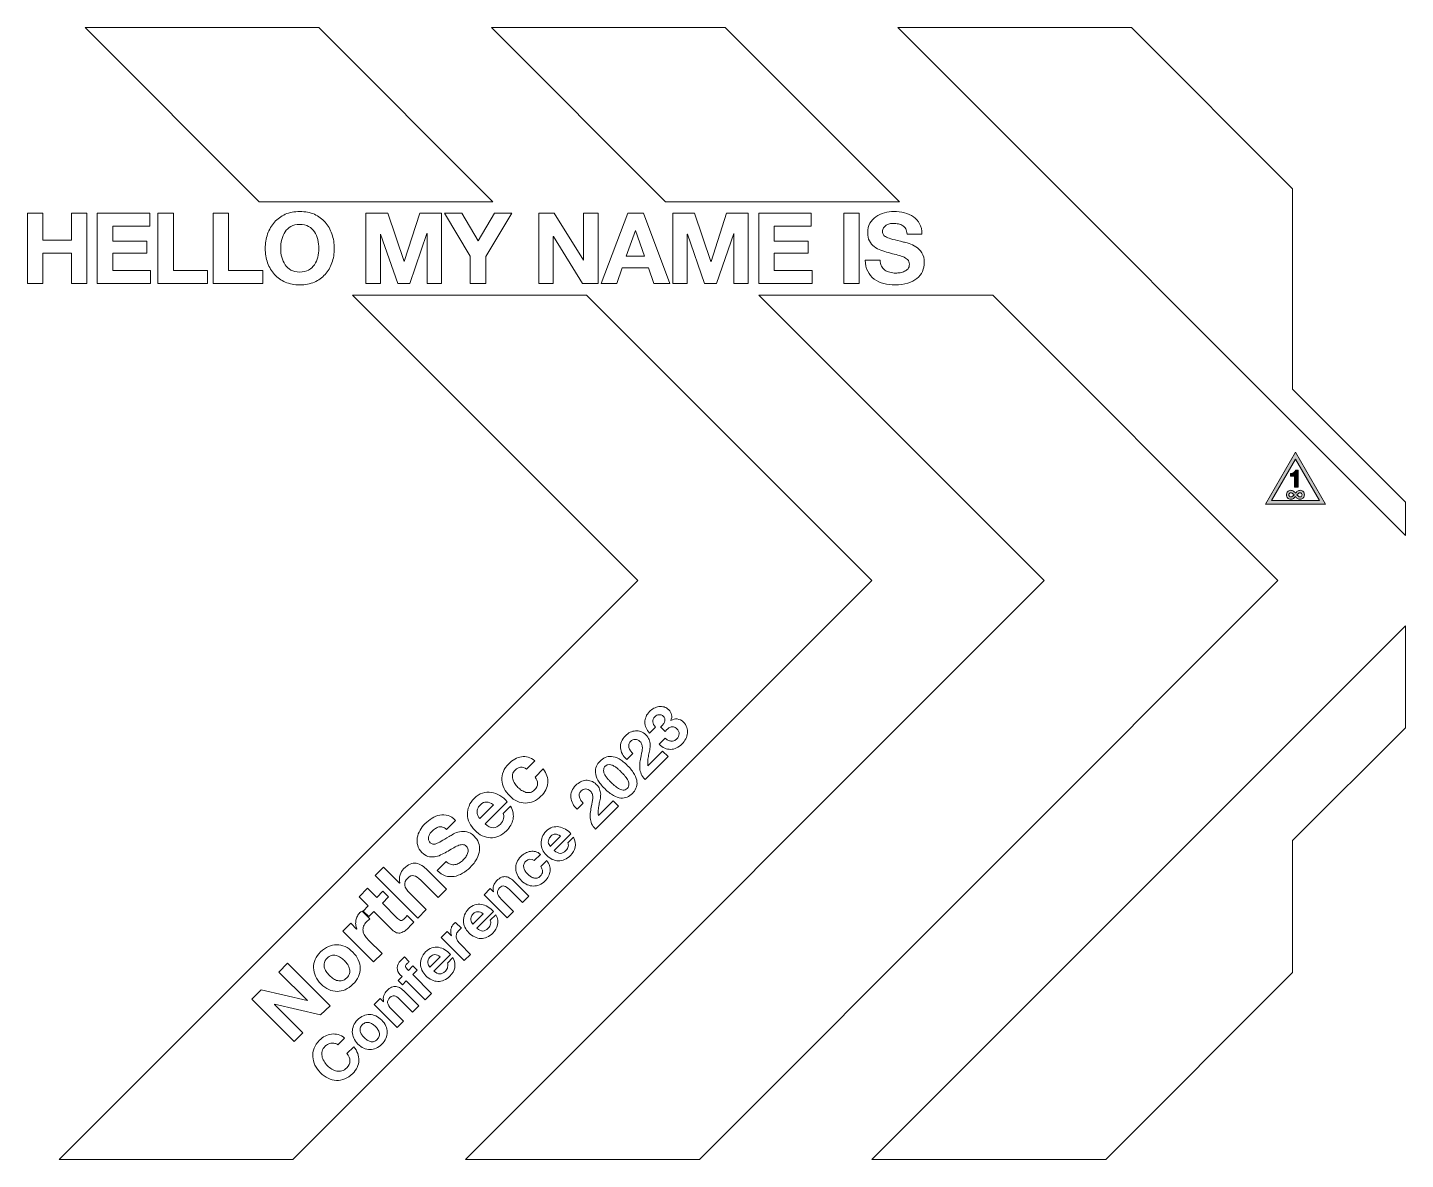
# Model space of a CAD drawing. Extents: x 460 to 1560, y 165 to 1069.
import ezdxf

# ---------------------------------------------------------------- set-up
doc = ezdxf.new("R2010")
doc.units = 0
doc.header["$MEASUREMENT"] = 0
doc.layers.add('pyramid', color=7, linetype='Continuous', lineweight=0)

# ---------------------------------------------------------------- blocks, each defined once
blk = doc.blocks.new('Block_0')
at = {"layer": 'pyramid', "true_color": 0xcccccb, "transparency": 33554687}
h = blk.add_hatch(color=254, dxfattribs=at)
h.dxf.hatch_style = 2
edge = h.paths.add_edge_path()
edge.add_spline(control_points=[(1496.1, 688.2), (1496.1, 688.2), (1448.3, 688.2), (1448.3, 688.2), (1448.3, 688.2), (1472.2, 729.6), (1472.2, 729.6), (1472.2, 729.6), (1496.1, 688.2), (1496.1, 688.2)], knot_values=[0, 0, 0, 0, 1, 1, 1, 2, 2, 2, 3, 3, 3, 3], degree=3, periodic=0)
edge = h.paths.add_edge_path()
edge.add_spline(control_points=[(1453.1, 691), (1453.1, 691), (1491.3, 691), (1491.3, 691), (1491.3, 691), (1472.2, 724), (1472.2, 724), (1472.2, 724), (1453.1, 691), (1453.1, 691)], knot_values=[0, 0, 0, 0, 1, 1, 1, 2, 2, 2, 3, 3, 3, 3], degree=3, periodic=0)
edge.add_line((1453.1, 691), (1453.1, 691))
h = blk.add_hatch(color=254, dxfattribs=at)
h.dxf.hatch_style = 2
edge = h.paths.add_edge_path()
edge.add_spline(control_points=[(1471.5, 701.8), (1471.5, 701.8), (1471.5, 710.6), (1471.5, 710.6), (1471.5, 710.6), (1468.1, 710.6), (1468.1, 710.6), (1468.1, 710.6), (1468.1, 712.7), (1468.1, 712.7), (1468.6, 712.7), (1469.1, 712.7), (1469.5, 712.8), (1470, 712.9), (1470.4, 713), (1470.7, 713.2), (1471.1, 713.5), (1471.4, 713.7), (1471.6, 714.1), (1471.9, 714.4), (1472, 714.9), (1472.1, 715.4), (1472.1, 715.4), (1474.3, 715.4), (1474.3, 715.4), (1474.3, 715.4), (1474.3, 701.8), (1474.3, 701.8), (1474.3, 701.8), (1471.5, 701.8), (1471.5, 701.8)], knot_values=[0, 0, 0, 0, 1, 1, 1, 2, 2, 2, 3, 3, 3, 4, 4, 4, 5, 5, 5, 6, 6, 6, 7, 7, 7, 8, 8, 8, 9, 9, 9, 10, 10, 10, 10], degree=3, periodic=0)
h = blk.add_hatch(color=254, dxfattribs=at)
h.dxf.hatch_style = 2
edge = h.paths.add_edge_path()
edge.add_spline(control_points=[(1468.4, 692), (1467.9, 692), (1467.4, 692.1), (1467, 692.3), (1466.6, 692.5), (1466.3, 692.7), (1466, 693), (1465.7, 693.4), (1465.4, 693.7), (1465.3, 694.2), (1465.1, 694.6), (1465, 695.1), (1465, 695.6), (1465, 696.1), (1465.1, 696.6), (1465.3, 697), (1465.4, 697.4), (1465.6, 697.8), (1465.9, 698.1), (1466.2, 698.5), (1466.6, 698.7), (1467, 698.9), (1467.4, 699.1), (1467.8, 699.2), (1468.4, 699.2), (1468.8, 699.2), (1469.2, 699.1), (1469.5, 699), (1469.9, 698.9), (1470.2, 698.7), (1470.5, 698.5), (1470.8, 698.3), (1471.1, 698), (1471.4, 697.7), (1471.7, 697.5), (1471.9, 697.2), (1472.2, 696.8), (1472.4, 697.1), (1472.7, 697.4), (1472.9, 697.7), (1473.2, 698), (1473.5, 698.3), (1473.8, 698.5), (1474.1, 698.7), (1474.4, 698.9), (1474.8, 699), (1475.2, 699.1), (1475.5, 699.2), (1476, 699.2), (1476.5, 699.2), (1476.9, 699.1), (1477.4, 698.9), (1477.8, 698.7), (1478.1, 698.5), (1478.4, 698.2), (1478.7, 697.8), (1478.9, 697.5), (1479.1, 697), (1479.2, 696.6), (1479.3, 696.1), (1479.3, 695.6), (1479.3, 695.1), (1479.2, 694.7), (1479.1, 694.2), (1478.9, 693.8), (1478.7, 693.4), (1478.4, 693.1), (1478.1, 692.7), (1477.8, 692.5), (1477.3, 692.3), (1476.9, 692.1), (1476.5, 692), (1475.9, 692), (1475.5, 692), (1475.2, 692.1), (1474.8, 692.2), (1474.5, 692.3), (1474.1, 692.5), (1473.8, 692.7), (1473.5, 692.9), (1473.2, 693.1), (1473, 693.4), (1472.7, 693.6), (1472.4, 693.9), (1472.2, 694.2), (1471.9, 693.9), (1471.6, 693.6), (1471.4, 693.4), (1471.1, 693.1), (1470.8, 692.9), (1470.6, 692.7), (1470.3, 692.5), (1469.9, 692.3), (1469.6, 692.2), (1469.3, 692.1), (1468.9, 692), (1468.4, 692)], knot_values=[0, 0, 0, 0, 1, 1, 1, 2, 2, 2, 3, 3, 3, 4, 4, 4, 5, 5, 5, 6, 6, 6, 7, 7, 7, 8, 8, 8, 9, 9, 9, 10, 10, 10, 11, 11, 11, 12, 12, 12, 13, 13, 13, 14, 14, 14, 15, 15, 15, 16, 16, 16, 17, 17, 17, 18, 18, 18, 19, 19, 19, 20, 20, 20, 21, 21, 21, 22, 22, 22, 23, 23, 23, 24, 24, 24, 25, 25, 25, 26, 26, 26, 27, 27, 27, 28, 28, 28, 29, 29, 29, 30, 30, 30, 31, 31, 31, 32, 32, 32, 32], degree=3, periodic=0)
edge = h.paths.add_edge_path()
edge.add_spline(control_points=[(1468.4, 694), (1468.7, 694), (1468.9, 694), (1469.2, 694.1), (1469.4, 694.2), (1469.6, 694.3), (1469.9, 694.5), (1470.1, 694.6), (1470.3, 694.8), (1470.5, 695), (1470.7, 695.2), (1470.9, 695.4), (1471, 695.5), (1470.9, 695.7), (1470.7, 695.9), (1470.5, 696.1), (1470.3, 696.3), (1470, 696.5), (1469.8, 696.6), (1469.6, 696.8), (1469.4, 697), (1469.1, 697.1), (1468.9, 697.2), (1468.6, 697.2), (1468.4, 697.2), (1467.9, 697.2), (1467.6, 697.1), (1467.3, 696.7), (1467, 696.4), (1466.9, 696), (1466.9, 695.6), (1466.9, 695.1), (1467, 694.7), (1467.3, 694.4), (1467.6, 694.1), (1467.9, 694), (1468.4, 694)], knot_values=[0, 0, 0, 0, 1, 1, 1, 2, 2, 2, 3, 3, 3, 4, 4, 4, 5, 5, 5, 6, 6, 6, 7, 7, 7, 8, 8, 8, 9, 9, 9, 10, 10, 10, 11, 11, 11, 12, 12, 12, 12], degree=3, periodic=0)
edge.add_line((1468.4, 694), (1468.4, 694))
edge = h.paths.add_edge_path()
edge.add_spline(control_points=[(1476, 694), (1476.5, 694), (1476.8, 694.1), (1477.1, 694.4), (1477.3, 694.7), (1477.5, 695.1), (1477.5, 695.6), (1477.5, 696), (1477.3, 696.4), (1477.1, 696.7), (1476.8, 697.1), (1476.4, 697.2), (1475.9, 697.2), (1475.7, 697.2), (1475.4, 697.2), (1475.2, 697.1), (1474.9, 697), (1474.7, 696.8), (1474.5, 696.6), (1474.3, 696.5), (1474.1, 696.3), (1473.9, 696.1), (1473.7, 695.9), (1473.5, 695.7), (1473.3, 695.5), (1473.5, 695.3), (1473.7, 695.2), (1473.9, 695), (1474.1, 694.8), (1474.3, 694.6), (1474.5, 694.5), (1474.7, 694.3), (1475, 694.2), (1475.2, 694.1), (1475.4, 694), (1475.7, 694), (1476, 694)], knot_values=[0, 0, 0, 0, 1, 1, 1, 2, 2, 2, 3, 3, 3, 4, 4, 4, 5, 5, 5, 6, 6, 6, 7, 7, 7, 8, 8, 8, 9, 9, 9, 10, 10, 10, 11, 11, 11, 12, 12, 12, 12], degree=3, periodic=0)
edge.add_line((1476, 694), (1476, 694))
at = {"layer": 'pyramid', "color": 18, "lineweight": 0, "true_color": 0x000000}
for points in [[(831.4, 929.5), (692.4, 1068.6), (505.7, 1068.6), (644.8, 929.5)], [(1155.9, 929.5), (1016.8, 1068.6), (830.1, 1068.6), (969.2, 929.5)], [(1341.3, 1068.6), (1154.6, 1068.6), (1560, 663.2), (1560, 689.8), (1469.9, 779.8), (1469.9, 939.9)], [(472.1, 920.4), (472.1, 898.9), (494.8, 898.9), (494.8, 920.4), (507.1, 920.4), (507.1, 864.4), (494.8, 864.4), (494.8, 888.6), (472.1, 888.6), (472.1, 864.4), (459.8, 864.4), (459.8, 920.4)], [(557.4, 920.4), (557.4, 910), (527.8, 910), (527.8, 898), (554.9, 898), (554.9, 888.5), (527.8, 888.5), (527.8, 874.7), (558, 874.7), (558, 864.4), (515.5, 864.4), (515.5, 920.4)], [(576.2, 920.4), (576.2, 874.7), (603.5, 874.7), (603.5, 864.4), (563.9, 864.4), (563.9, 920.4)], [(620.3, 920.4), (620.3, 874.7), (647.6, 874.7), (647.6, 864.4), (608, 864.4), (608, 920.4)], [(747.4, 920.4), (760.5, 881.9), (760.6, 881.9), (773, 920.4), (790.4, 920.4), (790.4, 864.4), (778.8, 864.4), (778.8, 904.1), (778.7, 904.1), (764.9, 864.4), (755.4, 864.4), (741.7, 903.7), (741.6, 903.7), (741.6, 864.4), (730, 864.4), (730, 920.4)], [(792.7, 920.4), (806.5, 920.4), (819.6, 898.3), (832.6, 920.4), (846.4, 920.4), (825.6, 885.9), (825.6, 864.4), (813.3, 864.4), (813.3, 886.2)], [(880.3, 920.4), (903.6, 882.8), (903.8, 882.8), (903.8, 920.4), (915.3, 920.4), (915.3, 864.4), (903, 864.4), (879.7, 901.9), (879.5, 901.9), (879.5, 864.4), (868, 864.4), (868, 920.4)], [(951.6, 920.4), (972.6, 864.4), (959.8, 864.4), (955.6, 876.9), (934.6, 876.9), (930.2, 864.4), (917.8, 864.4), (939, 920.4)], [(992.3, 920.4), (1005.4, 881.9), (1005.6, 881.9), (1018, 920.4), (1035.3, 920.4), (1035.3, 864.4), (1023.8, 864.4), (1023.8, 904.1), (1023.6, 904.1), (1009.9, 864.4), (1000.4, 864.4), (986.7, 903.7), (986.5, 903.7), (986.5, 864.4), (975, 864.4), (975, 920.4)], [(1085.6, 920.4), (1085.6, 910), (1056, 910), (1056, 898), (1083.2, 898), (1083.2, 888.5), (1056, 888.5), (1056, 874.7), (1086.2, 874.7), (1086.2, 864.4), (1043.7, 864.4), (1043.7, 920.4)], [(1123.8, 920.4), (1123.8, 864.4), (1111.5, 864.4), (1111.5, 920.4)], [(952.3, 886), (945.3, 906.6), (945.1, 906.6), (937.8, 886)], [(906, 854.9), (719.3, 854.9), (947.1, 627.1), (485, 165.1), (671.7, 165.1), (1133.8, 627.1)], [(1230.5, 854.9), (1043.8, 854.9), (1271.6, 627.1), (809.5, 165.1), (996.2, 165.1), (1458.2, 627.1)], [(1496.1, 688.2), (1448.3, 688.2), (1472.2, 729.6)], [(1453.1, 691), (1491.3, 691), (1472.2, 724)], [(1469.9, 314.3), (1469.9, 419.6), (1560, 509.7), (1560, 591.1), (1134, 165.1), (1320.7, 165.1)], [(672.7, 259.2), (638.8, 293.1), (646.2, 300.5), (683.1, 291.9), (683.2, 292), (660.4, 314.7), (667.4, 321.7), (701.3, 287.8), (693.8, 280.4), (657.1, 289), (657, 288.9), (679.6, 266.2)]]:
    blk.add_lwpolyline(points, close=True, dxfattribs=at)
for points, knots in [([(651.5, 903.8), (652.8, 907.4), (654.6, 910.5), (656.9, 913.2), (659.3, 915.9), (662.2, 917.9), (665.6, 919.5), (669, 921), (672.9, 921.7), (677.2, 921.7), (681.5, 921.7), (685.4, 921), (688.8, 919.5), (692.2, 917.9), (695, 915.9), (697.4, 913.2), (699.8, 910.5), (701.6, 907.4), (702.8, 903.8), (704.1, 900.2), (704.7, 896.3), (704.7, 892.2), (704.7, 888.1), (704.1, 884.3), (702.8, 880.7), (701.6, 877.2), (699.8, 874.1), (697.4, 871.5), (695, 868.9), (692.2, 866.9), (688.8, 865.4), (685.4, 863.9), (681.5, 863.1), (677.2, 863.1), (672.9, 863.1), (669, 863.9), (665.6, 865.4), (662.2, 866.9), (659.3, 868.9), (656.9, 871.5), (654.6, 874.1), (652.8, 877.2), (651.5, 880.7), (650.3, 884.3), (649.6, 888.1), (649.6, 892.2), (649.6, 896.3), (650.3, 900.2), (651.5, 903.8)], [0, 0, 0, 0, 1, 1, 1, 2, 2, 2, 3, 3, 3, 4, 4, 4, 5, 5, 5, 6, 6, 6, 7, 7, 7, 8, 8, 8, 9, 9, 9, 10, 10, 10, 11, 11, 11, 12, 12, 12, 13, 13, 13, 14, 14, 14, 15, 15, 15, 16, 16, 16, 16]), ([(1141.6, 878.2), (1142.3, 876.9), (1143.2, 875.8), (1144.3, 875), (1145.5, 874.2), (1146.8, 873.6), (1148.3, 873.2), (1149.8, 872.8), (1151.4, 872.6), (1153, 872.6), (1154.1, 872.6), (1155.3, 872.7), (1156.5, 872.9), (1157.8, 873.1), (1159, 873.4), (1160.1, 874), (1161.2, 874.5), (1162.1, 875.2), (1162.8, 876.1), (1163.5, 877), (1163.9, 878.2), (1163.9, 879.6), (1163.9, 881.1), (1163.4, 882.4), (1162.5, 883.3), (1161.5, 884.2), (1160.2, 885), (1158.6, 885.7), (1157.1, 886.3), (1155.3, 886.8), (1153.3, 887.3), (1151.3, 887.8), (1149.3, 888.3), (1147.3, 888.9), (1145.2, 889.4), (1143.1, 890), (1141.2, 890.8), (1139.2, 891.5), (1137.4, 892.5), (1135.8, 893.7), (1134.3, 894.9), (1133, 896.4), (1132, 898.2), (1131, 900), (1130.6, 902.2), (1130.6, 904.8), (1130.6, 907.7), (1131.2, 910.2), (1132.4, 912.3), (1133.6, 914.4), (1135.2, 916.2), (1137.2, 917.6), (1139.2, 919), (1141.5, 920), (1144, 920.7), (1146.5, 921.4), (1149, 921.7), (1151.5, 921.7), (1154.4, 921.7), (1157.2, 921.4), (1159.9, 920.8), (1162.6, 920.1), (1165, 919), (1167.1, 917.6), (1169.2, 916.1), (1170.9, 914.2), (1172.1, 912), (1173.3, 909.7), (1173.9, 906.9), (1173.9, 903.7), (1173.9, 903.7), (1162, 903.7), (1162, 903.7), (1161.9, 905.4), (1161.6, 906.8), (1161, 907.9), (1160.4, 909), (1159.6, 909.8), (1158.6, 910.4), (1157.6, 911.1), (1156.4, 911.5), (1155.2, 911.8), (1153.9, 912), (1152.5, 912.2), (1151, 912.2), (1150, 912.2), (1149, 912.1), (1148, 911.9), (1147, 911.6), (1146.1, 911.3), (1145.3, 910.8), (1144.5, 910.2), (1143.8, 909.6), (1143.3, 908.8), (1142.8, 908), (1142.5, 907), (1142.5, 905.8), (1142.5, 904.7), (1142.7, 903.8), (1143.1, 903.1), (1143.5, 902.5), (1144.4, 901.8), (1145.6, 901.3), (1146.8, 900.7), (1148.5, 900.1), (1150.7, 899.5), (1152.9, 899), (1155.7, 898.2), (1159.2, 897.3), (1160.2, 897.1), (1161.7, 896.8), (1163.6, 896.2), (1165.4, 895.7), (1167.3, 894.8), (1169.1, 893.6), (1170.9, 892.4), (1172.5, 890.8), (1173.8, 888.8), (1175.2, 886.7), (1175.8, 884.2), (1175.8, 881), (1175.8, 878.5), (1175.3, 876.1), (1174.3, 873.9), (1173.3, 871.7), (1171.9, 869.8), (1169.9, 868.2), (1167.9, 866.6), (1165.5, 865.4), (1162.6, 864.5), (1159.7, 863.6), (1156.3, 863.1), (1152.5, 863.1), (1149.4, 863.1), (1146.5, 863.5), (1143.5, 864.3), (1140.6, 865), (1138.1, 866.2), (1135.9, 867.8), (1133.6, 869.5), (1131.9, 871.5), (1130.6, 874), (1129.3, 876.6), (1128.6, 879.5), (1128.7, 883), (1128.7, 883), (1140.6, 883), (1140.6, 883), (1140.6, 881.1), (1140.9, 879.5), (1141.6, 878.2)], [0, 0, 0, 0, 1, 1, 1, 2, 2, 2, 3, 3, 3, 4, 4, 4, 5, 5, 5, 6, 6, 6, 7, 7, 7, 8, 8, 8, 9, 9, 9, 10, 10, 10, 11, 11, 11, 12, 12, 12, 13, 13, 13, 14, 14, 14, 15, 15, 15, 16, 16, 16, 17, 17, 17, 18, 18, 18, 19, 19, 19, 20, 20, 20, 21, 21, 21, 22, 22, 22, 23, 23, 23, 24, 24, 24, 25, 25, 25, 26, 26, 26, 27, 27, 27, 28, 28, 28, 29, 29, 29, 30, 30, 30, 31, 31, 31, 32, 32, 32, 33, 33, 33, 34, 34, 34, 35, 35, 35, 36, 36, 36, 37, 37, 37, 38, 38, 38, 39, 39, 39, 40, 40, 40, 41, 41, 41, 42, 42, 42, 43, 43, 43, 44, 44, 44, 45, 45, 45, 46, 46, 46, 47, 47, 47, 48, 48, 48, 49, 49, 49, 50, 50, 50, 50]), ([(662.8, 885.3), (663.3, 883.1), (664.2, 881.1), (665.4, 879.3), (666.6, 877.5), (668.2, 876.1), (670.1, 875), (672, 874), (674.4, 873.4), (677.2, 873.4), (679.9, 873.4), (682.3, 874), (684.2, 875), (686.2, 876.1), (687.7, 877.5), (688.9, 879.3), (690.1, 881.1), (691, 883.1), (691.6, 885.3), (692.1, 887.5), (692.4, 889.8), (692.4, 892.2), (692.4, 894.6), (692.1, 897), (691.6, 899.3), (691, 901.6), (690.1, 903.7), (688.9, 905.5), (687.7, 907.3), (686.2, 908.7), (684.2, 909.8), (682.3, 910.8), (679.9, 911.4), (677.2, 911.4), (674.4, 911.4), (672, 910.8), (670.1, 909.8), (668.2, 908.7), (666.6, 907.3), (665.4, 905.5), (664.2, 903.7), (663.3, 901.6), (662.8, 899.3), (662.2, 897), (661.9, 894.6), (661.9, 892.2), (661.9, 889.8), (662.2, 887.5), (662.8, 885.3)], [0, 0, 0, 0, 1, 1, 1, 2, 2, 2, 3, 3, 3, 4, 4, 4, 5, 5, 5, 6, 6, 6, 7, 7, 7, 8, 8, 8, 9, 9, 9, 10, 10, 10, 11, 11, 11, 12, 12, 12, 13, 13, 13, 14, 14, 14, 15, 15, 15, 16, 16, 16, 16]), ([(1471.5, 701.8), (1471.5, 701.8), (1471.5, 710.6), (1471.5, 710.6), (1471.5, 710.6), (1468.1, 710.6), (1468.1, 710.6), (1468.1, 710.6), (1468.1, 712.7), (1468.1, 712.7), (1468.6, 712.7), (1469.1, 712.7), (1469.5, 712.8), (1470, 712.9), (1470.4, 713), (1470.7, 713.2), (1471.1, 713.5), (1471.4, 713.7), (1471.6, 714.1), (1471.9, 714.4), (1472, 714.9), (1472.1, 715.4), (1472.1, 715.4), (1474.3, 715.4), (1474.3, 715.4), (1474.3, 715.4), (1474.3, 701.8), (1474.3, 701.8), (1474.3, 701.8), (1471.5, 701.8), (1471.5, 701.8)], [0, 0, 0, 0, 1, 1, 1, 2, 2, 2, 3, 3, 3, 4, 4, 4, 5, 5, 5, 6, 6, 6, 7, 7, 7, 8, 8, 8, 9, 9, 9, 10, 10, 10, 10]), ([(1468.4, 692), (1467.9, 692), (1467.4, 692.1), (1467, 692.3), (1466.6, 692.5), (1466.3, 692.7), (1466, 693), (1465.7, 693.4), (1465.4, 693.7), (1465.3, 694.2), (1465.1, 694.6), (1465, 695.1), (1465, 695.6), (1465, 696.1), (1465.1, 696.6), (1465.3, 697), (1465.4, 697.4), (1465.6, 697.8), (1465.9, 698.1), (1466.2, 698.5), (1466.6, 698.7), (1467, 698.9), (1467.4, 699.1), (1467.8, 699.2), (1468.4, 699.2), (1468.8, 699.2), (1469.2, 699.1), (1469.5, 699), (1469.9, 698.9), (1470.2, 698.7), (1470.5, 698.5), (1470.8, 698.3), (1471.1, 698), (1471.4, 697.7), (1471.7, 697.5), (1471.9, 697.2), (1472.2, 696.8), (1472.4, 697.1), (1472.7, 697.4), (1472.9, 697.7), (1473.2, 698), (1473.5, 698.3), (1473.8, 698.5), (1474.1, 698.7), (1474.4, 698.9), (1474.8, 699), (1475.2, 699.1), (1475.5, 699.2), (1476, 699.2), (1476.5, 699.2), (1476.9, 699.1), (1477.4, 698.9), (1477.8, 698.7), (1478.1, 698.5), (1478.4, 698.2), (1478.7, 697.8), (1478.9, 697.5), (1479.1, 697), (1479.2, 696.6), (1479.3, 696.1), (1479.3, 695.6), (1479.3, 695.1), (1479.2, 694.7), (1479.1, 694.2), (1478.9, 693.8), (1478.7, 693.4), (1478.4, 693.1), (1478.1, 692.7), (1477.8, 692.5), (1477.3, 692.3), (1476.9, 692.1), (1476.5, 692), (1475.9, 692), (1475.5, 692), (1475.2, 692.1), (1474.8, 692.2), (1474.5, 692.3), (1474.1, 692.5), (1473.8, 692.7), (1473.5, 692.9), (1473.2, 693.1), (1473, 693.4), (1472.7, 693.6), (1472.4, 693.9), (1472.2, 694.2), (1471.9, 693.9), (1471.6, 693.6), (1471.4, 693.4), (1471.1, 693.1), (1470.8, 692.9), (1470.6, 692.7), (1470.3, 692.5), (1469.9, 692.3), (1469.6, 692.2), (1469.3, 692.1), (1468.9, 692), (1468.4, 692)], [0, 0, 0, 0, 1, 1, 1, 2, 2, 2, 3, 3, 3, 4, 4, 4, 5, 5, 5, 6, 6, 6, 7, 7, 7, 8, 8, 8, 9, 9, 9, 10, 10, 10, 11, 11, 11, 12, 12, 12, 13, 13, 13, 14, 14, 14, 15, 15, 15, 16, 16, 16, 17, 17, 17, 18, 18, 18, 19, 19, 19, 20, 20, 20, 21, 21, 21, 22, 22, 22, 23, 23, 23, 24, 24, 24, 25, 25, 25, 26, 26, 26, 27, 27, 27, 28, 28, 28, 29, 29, 29, 30, 30, 30, 31, 31, 31, 32, 32, 32, 32]), ([(1468.4, 694), (1468.7, 694), (1468.9, 694), (1469.2, 694.1), (1469.4, 694.2), (1469.6, 694.3), (1469.9, 694.5), (1470.1, 694.6), (1470.3, 694.8), (1470.5, 695), (1470.7, 695.2), (1470.9, 695.4), (1471, 695.5), (1470.9, 695.7), (1470.7, 695.9), (1470.5, 696.1), (1470.3, 696.3), (1470, 696.5), (1469.8, 696.6), (1469.6, 696.8), (1469.4, 697), (1469.1, 697.1), (1468.9, 697.2), (1468.6, 697.2), (1468.4, 697.2), (1467.9, 697.2), (1467.6, 697.1), (1467.3, 696.7), (1467, 696.4), (1466.9, 696), (1466.9, 695.6), (1466.9, 695.1), (1467, 694.7), (1467.3, 694.4), (1467.6, 694.1), (1467.9, 694), (1468.4, 694)], [0, 0, 0, 0, 1, 1, 1, 2, 2, 2, 3, 3, 3, 4, 4, 4, 5, 5, 5, 6, 6, 6, 7, 7, 7, 8, 8, 8, 9, 9, 9, 10, 10, 10, 11, 11, 11, 12, 12, 12, 12]), ([(1476, 694), (1476.5, 694), (1476.8, 694.1), (1477.1, 694.4), (1477.3, 694.7), (1477.5, 695.1), (1477.5, 695.6), (1477.5, 696), (1477.3, 696.4), (1477.1, 696.7), (1476.8, 697.1), (1476.4, 697.2), (1475.9, 697.2), (1475.7, 697.2), (1475.4, 697.2), (1475.2, 697.1), (1474.9, 697), (1474.7, 696.8), (1474.5, 696.6), (1474.3, 696.5), (1474.1, 696.3), (1473.9, 696.1), (1473.7, 695.9), (1473.5, 695.7), (1473.3, 695.5), (1473.5, 695.3), (1473.7, 695.2), (1473.9, 695), (1474.1, 694.8), (1474.3, 694.6), (1474.5, 694.5), (1474.7, 694.3), (1475, 694.2), (1475.2, 694.1), (1475.4, 694), (1475.7, 694), (1476, 694)], [0, 0, 0, 0, 1, 1, 1, 2, 2, 2, 3, 3, 3, 4, 4, 4, 5, 5, 5, 6, 6, 6, 7, 7, 7, 8, 8, 8, 9, 9, 9, 10, 10, 10, 11, 11, 11, 12, 12, 12, 12]), ([(985.3, 500.8), (984.6, 499.3), (983.6, 498), (982.4, 496.8), (981, 495.4), (979.5, 494.3), (977.9, 493.6), (976.4, 492.8), (974.8, 492.4), (973.2, 492.4), (971.7, 492.4), (970.1, 492.7), (968.5, 493.3), (967, 494), (965.5, 495.1), (964.1, 496.6), (964.1, 496.6), (968.9, 501.4), (968.9, 501.4), (969.6, 500.7), (970.3, 500.2), (971.1, 499.8), (971.9, 499.4), (972.7, 499.1), (973.5, 499), (974.3, 499), (975.1, 499.1), (975.9, 499.3), (976.7, 499.6), (977.4, 500.1), (978.2, 500.8), (979.3, 502), (979.9, 503.3), (980, 504.8), (980.1, 506.3), (979.5, 507.6), (978.3, 508.8), (977.4, 509.8), (976.4, 510.3), (975.6, 510.4), (974.7, 510.6), (973.9, 510.5), (973.1, 510.1), (972.3, 509.8), (971.5, 509.3), (970.8, 508.6), (970.1, 508), (969.5, 507.4), (968.8, 506.8), (968.8, 506.8), (965.3, 510.3), (965.3, 510.3), (965.9, 510.8), (966.4, 511.4), (967, 512.1), (967.6, 512.7), (968, 513.4), (968.3, 514.2), (968.6, 514.9), (968.8, 515.7), (968.7, 516.5), (968.6, 517.3), (968.2, 518), (967.5, 518.7), (966.4, 519.8), (965.2, 520.2), (964, 520.1), (962.7, 520), (961.6, 519.4), (960.6, 518.5), (959.4, 517.2), (958.8, 515.8), (959, 514.3), (959.2, 512.8), (959.9, 511.5), (961.3, 510.2), (961.3, 510.2), (956.4, 505.4), (956.4, 505.4), (955.2, 506.7), (954.3, 508.1), (953.6, 509.6), (953, 511.1), (952.7, 512.6), (952.7, 514.1), (952.6, 515.6), (953, 517.1), (953.6, 518.5), (954.2, 520), (955.2, 521.3), (956.4, 522.6), (957.4, 523.6), (958.6, 524.5), (959.9, 525.2), (961.2, 525.9), (962.5, 526.3), (963.9, 526.5), (965.3, 526.7), (966.7, 526.6), (968, 526.3), (969.4, 525.9), (970.6, 525.2), (971.7, 524.1), (972.9, 522.9), (973.7, 521.5), (974, 520), (974.4, 518.5), (974.1, 517), (973.3, 515.5), (973.3, 515.5), (973.4, 515.4), (973.4, 515.4), (975.1, 516.5), (976.8, 516.9), (978.6, 516.7), (980.4, 516.4), (982, 515.6), (983.5, 514.2), (984.8, 512.9), (985.7, 511.5), (986.2, 509.9), (986.7, 508.4), (986.9, 506.9), (986.7, 505.3), (986.5, 503.8), (986.1, 502.3), (985.3, 500.8)], [0, 0, 0, 0, 1, 1, 1, 2, 2, 2, 3, 3, 3, 4, 4, 4, 5, 5, 5, 6, 6, 6, 7, 7, 7, 8, 8, 8, 9, 9, 9, 10, 10, 10, 11, 11, 11, 12, 12, 12, 13, 13, 13, 14, 14, 14, 15, 15, 15, 16, 16, 16, 17, 17, 17, 18, 18, 18, 19, 19, 19, 20, 20, 20, 21, 21, 21, 22, 22, 22, 23, 23, 23, 24, 24, 24, 25, 25, 25, 26, 26, 26, 27, 27, 27, 28, 28, 28, 29, 29, 29, 30, 30, 30, 31, 31, 31, 32, 32, 32, 33, 33, 33, 34, 34, 34, 35, 35, 35, 36, 36, 36, 37, 37, 37, 38, 38, 38, 39, 39, 39, 40, 40, 40, 41, 41, 41, 42, 42, 42, 42]), ([(953, 468.3), (951.5, 469.8), (950.5, 471.2), (949.8, 472.7), (949.2, 474.2), (948.8, 475.7), (948.6, 477.3), (948.5, 478.8), (948.6, 480.4), (948.8, 482.1), (949.1, 483.8), (949.4, 485.5), (949.7, 487.3), (949.9, 488.2), (950, 489.2), (950.3, 490.2), (950.5, 491.2), (950.6, 492.2), (950.7, 493.2), (950.7, 494.2), (950.6, 495.2), (950.3, 496.1), (950.1, 497), (949.6, 497.9), (948.8, 498.6), (947.6, 499.8), (946.3, 500.4), (945, 500.4), (943.6, 500.4), (942.3, 499.8), (941.2, 498.7), (940.5, 498), (940.1, 497.2), (939.9, 496.4), (939.7, 495.5), (939.8, 494.6), (940, 493.8), (940.3, 492.9), (940.7, 492.1), (941.2, 491.3), (941.8, 490.5), (942.4, 489.7), (943, 489.1), (943, 489.1), (938.2, 484.2), (938.2, 484.2), (936.7, 485.6), (935.6, 487.1), (934.7, 488.7), (933.9, 490.3), (933.4, 491.9), (933.2, 493.6), (933.1, 495.3), (933.3, 496.9), (934, 498.6), (934.6, 500.3), (935.7, 501.8), (937.2, 503.3), (938.3, 504.5), (939.6, 505.4), (940.9, 506.1), (942.3, 506.7), (943.8, 507.1), (945.2, 507.2), (946.6, 507.4), (948.1, 507.2), (949.5, 506.7), (951, 506.2), (952.3, 505.3), (953.5, 504.1), (954.8, 502.8), (955.6, 501.5), (956.1, 500.2), (956.6, 498.9), (956.9, 497.6), (956.9, 496.2), (957, 494.9), (956.8, 493.5), (956.6, 492.1), (956.3, 490.7), (956, 489.2), (955.7, 487.8), (955.4, 486.4), (955.2, 485), (955, 483.5), (954.9, 482.1), (954.9, 480.6), (955.1, 479.2), (955.1, 479.2), (966.9, 490.9), (966.9, 490.9), (966.9, 490.9), (971.3, 486.6), (971.3, 486.6), (971.3, 486.6), (953, 468.3), (953, 468.3)], [0, 0, 0, 0, 1, 1, 1, 2, 2, 2, 3, 3, 3, 4, 4, 4, 5, 5, 5, 6, 6, 6, 7, 7, 7, 8, 8, 8, 9, 9, 9, 10, 10, 10, 11, 11, 11, 12, 12, 12, 13, 13, 13, 14, 14, 14, 15, 15, 15, 16, 16, 16, 17, 17, 17, 18, 18, 18, 19, 19, 19, 20, 20, 20, 21, 21, 21, 22, 22, 22, 23, 23, 23, 24, 24, 24, 25, 25, 25, 26, 26, 26, 27, 27, 27, 28, 28, 28, 29, 29, 29, 30, 30, 30, 31, 31, 31, 32, 32, 32, 32]), ([(839.7, 474.7), (840.6, 476.9), (842, 479), (844, 481), (845.5, 482.4), (847.1, 483.6), (848.8, 484.6), (850.5, 485.6), (852.3, 486.2), (854.1, 486.5), (856, 486.8), (857.8, 486.7), (859.6, 486.2), (861.4, 485.7), (863.2, 484.7), (864.9, 483.2), (864.9, 483.2), (858.3, 476.6), (858.3, 476.6), (855, 479), (851.9, 478.7), (849.1, 475.8), (848, 474.8), (847.3, 473.6), (847.1, 472.4), (846.9, 471.2), (846.9, 470), (847.2, 468.7), (847.5, 467.5), (848.1, 466.3), (848.8, 465.2), (849.5, 464.1), (850.4, 463), (851.3, 462.1), (852.2, 461.2), (853.2, 460.4), (854.3, 459.7), (855.4, 459), (856.5, 458.5), (857.7, 458.1), (858.9, 457.8), (860.1, 457.8), (861.3, 458), (862.5, 458.3), (863.6, 459), (864.6, 460), (866.2, 461.6), (867, 463.3), (867, 465.1), (867, 466.8), (866.3, 468.6), (865, 470.3), (865, 470.3), (871.5, 476.8), (871.5, 476.8), (874.3, 473.1), (875.5, 469.4), (875.2, 465.6), (874.8, 461.8), (873, 458.3), (869.7, 455), (867.9, 453.2), (865.9, 451.8), (863.7, 450.9), (861.6, 450), (859.4, 449.5), (857.2, 449.6), (855, 449.6), (852.9, 450.1), (850.7, 451), (848.6, 451.9), (846.6, 453.3), (844.8, 455.2), (842.9, 457.1), (841.4, 459.1), (840.3, 461.3), (839.3, 463.5), (838.7, 465.7), (838.6, 467.9), (838.4, 470.2), (838.8, 472.4), (839.7, 474.7)], [0, 0, 0, 0, 1, 1, 1, 2, 2, 2, 3, 3, 3, 4, 4, 4, 5, 5, 5, 6, 6, 6, 7, 7, 7, 8, 8, 8, 9, 9, 9, 10, 10, 10, 11, 11, 11, 12, 12, 12, 13, 13, 13, 14, 14, 14, 15, 15, 15, 16, 16, 16, 17, 17, 17, 18, 18, 18, 19, 19, 19, 20, 20, 20, 21, 21, 21, 22, 22, 22, 23, 23, 23, 24, 24, 24, 25, 25, 25, 26, 26, 26, 27, 27, 27, 27]), ([(945.6, 461.4), (945, 459.8), (944, 458.4), (942.7, 457.2), (941.5, 455.9), (940.1, 455), (938.6, 454.3), (937.1, 453.6), (935.4, 453.4), (933.6, 453.5), (931.7, 453.7), (929.7, 454.4), (927.6, 455.6), (925.4, 456.8), (923.1, 458.6), (920.6, 461.1), (918.2, 463.5), (916.4, 465.8), (915.2, 467.9), (914.1, 470.1), (913.4, 472), (913.2, 473.9), (913.1, 475.7), (913.3, 477.4), (914, 478.9), (914.7, 480.4), (915.6, 481.8), (916.9, 483), (918.1, 484.3), (919.5, 485.3), (921.1, 485.9), (922.6, 486.6), (924.3, 486.9), (926.1, 486.7), (927.9, 486.6), (929.9, 485.9), (932.1, 484.8), (934.2, 483.6), (936.5, 481.8), (938.9, 479.4), (941.4, 476.9), (943.2, 474.6), (944.4, 472.4), (945.6, 470.2), (946.3, 468.2), (946.4, 466.4), (946.6, 464.6), (946.3, 462.9), (945.6, 461.4)], [0, 0, 0, 0, 1, 1, 1, 2, 2, 2, 3, 3, 3, 4, 4, 4, 5, 5, 5, 6, 6, 6, 7, 7, 7, 8, 8, 8, 9, 9, 9, 10, 10, 10, 11, 11, 11, 12, 12, 12, 13, 13, 13, 14, 14, 14, 15, 15, 15, 16, 16, 16, 16]), ([(936.4, 471.7), (935.4, 472.7), (934.6, 473.6), (933.8, 474.3), (933.4, 474.8), (932.9, 475.3), (932.3, 475.9), (931.7, 476.4), (931, 477), (930.3, 477.6), (929.5, 478.1), (928.8, 478.7), (928, 479.1), (927.2, 479.6), (926.4, 479.9), (925.6, 480.1), (924.8, 480.3), (924, 480.3), (923.2, 480.2), (922.5, 480), (921.7, 479.6), (921, 478.9), (920.3, 478.2), (919.9, 477.5), (919.8, 476.7), (919.6, 475.9), (919.6, 475.1), (919.8, 474.3), (920, 473.5), (920.4, 472.8), (920.8, 472), (921.3, 471.2), (921.8, 470.4), (922.4, 469.7), (923, 469), (923.5, 468.3), (924.1, 467.7), (924.7, 467.1), (925.2, 466.6), (925.7, 466.1), (926.4, 465.4), (927.3, 464.6), (928.3, 463.6), (929.4, 462.7), (930.5, 461.8), (931.7, 461.2), (932.9, 460.5), (934.1, 460.1), (935.3, 459.9), (936.5, 459.8), (937.6, 460.3), (938.6, 461.3), (939.7, 462.3), (940.1, 463.5), (940, 464.7), (939.9, 465.9), (939.5, 467.1), (938.8, 468.3), (938.1, 469.5), (937.3, 470.6), (936.4, 471.7)], [0, 0, 0, 0, 1, 1, 1, 2, 2, 2, 3, 3, 3, 4, 4, 4, 5, 5, 5, 6, 6, 6, 7, 7, 7, 8, 8, 8, 9, 9, 9, 10, 10, 10, 11, 11, 11, 12, 12, 12, 13, 13, 13, 14, 14, 14, 15, 15, 15, 16, 16, 16, 17, 17, 17, 18, 18, 18, 19, 19, 19, 20, 20, 20, 20]), ([(913.4, 428.7), (911.9, 430.2), (910.9, 431.6), (910.2, 433.1), (909.6, 434.6), (909.2, 436.1), (909.1, 437.7), (908.9, 439.2), (909, 440.9), (909.2, 442.5), (909.5, 444.2), (909.8, 445.9), (910.1, 447.7), (910.3, 448.7), (910.5, 449.6), (910.7, 450.6), (910.9, 451.6), (911.1, 452.6), (911.1, 453.6), (911.1, 454.6), (911, 455.6), (910.8, 456.5), (910.5, 457.4), (910, 458.3), (909.3, 459.1), (908, 460.3), (906.7, 460.9), (905.4, 460.8), (904, 460.8), (902.8, 460.3), (901.7, 459.2), (900.9, 458.4), (900.5, 457.6), (900.3, 456.8), (900.2, 455.9), (900.2, 455.1), (900.4, 454.2), (900.7, 453.3), (901.1, 452.5), (901.6, 451.7), (902.2, 450.9), (902.8, 450.1), (903.5, 449.5), (903.5, 449.5), (898.6, 444.6), (898.6, 444.6), (897.1, 446), (896, 447.5), (895.1, 449.1), (894.3, 450.7), (893.8, 452.3), (893.6, 454), (893.5, 455.7), (893.7, 457.4), (894.4, 459), (895, 460.7), (896.1, 462.3), (897.6, 463.8), (898.7, 464.9), (900, 465.8), (901.4, 466.5), (902.8, 467.2), (904.2, 467.6), (905.6, 467.7), (907.1, 467.8), (908.5, 467.6), (909.9, 467.1), (911.4, 466.6), (912.7, 465.7), (913.9, 464.5), (915.2, 463.2), (916.1, 462), (916.5, 460.7), (917, 459.4), (917.3, 458), (917.4, 456.7), (917.4, 455.3), (917.3, 453.9), (917, 452.5), (916.7, 451.1), (916.4, 449.7), (916.1, 448.3), (915.8, 446.8), (915.6, 445.4), (915.4, 444), (915.3, 442.5), (915.3, 441.1), (915.6, 439.6), (915.6, 439.6), (927.3, 451.4), (927.3, 451.4), (927.3, 451.4), (931.7, 447), (931.7, 447), (931.7, 447), (913.4, 428.7), (913.4, 428.7)], [0, 0, 0, 0, 1, 1, 1, 2, 2, 2, 3, 3, 3, 4, 4, 4, 5, 5, 5, 6, 6, 6, 7, 7, 7, 8, 8, 8, 9, 9, 9, 10, 10, 10, 11, 11, 11, 12, 12, 12, 13, 13, 13, 14, 14, 14, 15, 15, 15, 16, 16, 16, 17, 17, 17, 18, 18, 18, 19, 19, 19, 20, 20, 20, 21, 21, 21, 22, 22, 22, 23, 23, 23, 24, 24, 24, 25, 25, 25, 26, 26, 26, 27, 27, 27, 28, 28, 28, 29, 29, 29, 30, 30, 30, 31, 31, 31, 32, 32, 32, 32]), ([(812.3, 447.2), (813.1, 449.4), (814.5, 451.4), (816.4, 453.3), (818.5, 455.4), (820.7, 456.8), (823, 457.5), (825.4, 458.3), (827.7, 458.5), (830.1, 458.1), (832.5, 457.8), (834.7, 456.9), (836.9, 455.6), (839.1, 454.3), (841.1, 452.7), (842.8, 450.6), (842.8, 450.6), (825.1, 432.9), (825.1, 432.9), (827.4, 430.9), (829.6, 429.8), (831.6, 429.9), (833.5, 429.9), (835.5, 430.9), (837.4, 432.8), (838.7, 434.1), (839.6, 435.6), (839.9, 437.3), (840.2, 438.9), (840.1, 440.3), (839.5, 441.2), (839.5, 441.2), (845.5, 447.2), (845.5, 447.2), (847.5, 443.3), (848.1, 439.7), (847.4, 436.5), (846.7, 433.3), (845, 430.3), (842.2, 427.5), (840.3, 425.6), (838.2, 424.1), (836, 423.2), (833.9, 422.3), (831.7, 421.8), (829.5, 421.9), (827.2, 421.9), (825.1, 422.5), (822.9, 423.5), (820.7, 424.5), (818.7, 425.9), (816.8, 427.8), (815, 429.7), (813.6, 431.7), (812.6, 433.8), (811.6, 436), (811.1, 438.2), (811, 440.5), (811, 442.8), (811.4, 445), (812.3, 447.2)], [0, 0, 0, 0, 1, 1, 1, 2, 2, 2, 3, 3, 3, 4, 4, 4, 5, 5, 5, 6, 6, 6, 7, 7, 7, 8, 8, 8, 9, 9, 9, 10, 10, 10, 11, 11, 11, 12, 12, 12, 13, 13, 13, 14, 14, 14, 15, 15, 15, 16, 16, 16, 17, 17, 17, 18, 18, 18, 19, 19, 19, 20, 20, 20, 20]), ([(771, 421.9), (771.3, 423.9), (772.1, 425.9), (773.2, 427.9), (774.3, 429.8), (775.6, 431.5), (777.1, 433), (778.9, 434.8), (780.8, 436.3), (782.8, 437.5), (784.8, 438.8), (786.9, 439.6), (789.1, 440), (791.2, 440.3), (793.4, 440.2), (795.5, 439.6), (797.6, 439), (799.6, 437.7), (801.6, 435.7), (801.6, 435.7), (794.4, 428.5), (794.4, 428.5), (793.3, 429.4), (792.3, 430.1), (791.2, 430.4), (790.2, 430.7), (789.2, 430.7), (788.2, 430.5), (787.2, 430.3), (786.3, 429.8), (785.4, 429.2), (784.4, 428.6), (783.5, 427.8), (782.6, 426.9), (782, 426.3), (781.4, 425.7), (781, 424.9), (780.5, 424.2), (780.2, 423.4), (780, 422.6), (779.8, 421.8), (779.8, 421), (780, 420.2), (780.1, 419.4), (780.6, 418.7), (781.3, 417.9), (782, 417.3), (782.6, 416.9), (783.3, 416.7), (784, 416.6), (784.8, 416.7), (785.9, 417.1), (787, 417.5), (788.4, 418.1), (790.1, 419.1), (791.7, 420.1), (793.9, 421.3), (796.5, 422.9), (797.3, 423.4), (798.4, 424.1), (799.9, 424.9), (801.3, 425.7), (803, 426.3), (804.8, 426.6), (806.6, 427), (808.6, 427), (810.6, 426.6), (812.6, 426.2), (814.6, 425), (816.5, 423.1), (818, 421.6), (819.2, 419.8), (819.9, 417.9), (820.6, 416), (820.9, 413.9), (820.6, 411.8), (820.4, 409.6), (819.7, 407.4), (818.5, 405.1), (817.3, 402.8), (815.5, 400.5), (813.2, 398.2), (811.3, 396.3), (809.3, 394.8), (807.1, 393.5), (804.9, 392.2), (802.6, 391.3), (800.3, 391), (797.9, 390.6), (795.6, 390.8), (793.3, 391.5), (791, 392.2), (788.8, 393.7), (786.8, 395.8), (786.8, 395.8), (794, 403), (794, 403), (795.1, 401.9), (796.3, 401.1), (797.5, 400.7), (798.7, 400.3), (799.9, 400.2), (801, 400.4), (802.2, 400.6), (803.4, 401.1), (804.5, 401.7), (805.7, 402.4), (806.8, 403.3), (807.7, 404.2), (808.4, 404.9), (809.1, 405.7), (809.7, 406.5), (810.3, 407.4), (810.8, 408.3), (811.2, 409.3), (811.5, 410.3), (811.7, 411.3), (811.6, 412.3), (811.4, 413.3), (811, 414.2), (810.1, 415.1), (809.2, 416), (808.1, 416.4), (807, 416.4), (805.8, 416.4), (804.6, 416.1), (803.3, 415.5), (801.9, 415), (800.5, 414.2), (799, 413.3), (797.6, 412.4), (796, 411.5), (794.4, 410.6), (792.9, 409.6), (791.2, 408.8), (789.6, 408.1), (787.9, 407.3), (786.2, 406.8), (784.6, 406.6), (782.9, 406.4), (781.2, 406.5), (779.5, 407), (777.9, 407.5), (776.2, 408.6), (774.7, 410.1), (773, 411.9), (771.8, 413.7), (771.3, 415.8), (770.7, 417.8), (770.7, 419.8), (771, 421.9)], [0, 0, 0, 0, 1, 1, 1, 2, 2, 2, 3, 3, 3, 4, 4, 4, 5, 5, 5, 6, 6, 6, 7, 7, 7, 8, 8, 8, 9, 9, 9, 10, 10, 10, 11, 11, 11, 12, 12, 12, 13, 13, 13, 14, 14, 14, 15, 15, 15, 16, 16, 16, 17, 17, 17, 18, 18, 18, 19, 19, 19, 20, 20, 20, 21, 21, 21, 22, 22, 22, 23, 23, 23, 24, 24, 24, 25, 25, 25, 26, 26, 26, 27, 27, 27, 28, 28, 28, 29, 29, 29, 30, 30, 30, 31, 31, 31, 32, 32, 32, 33, 33, 33, 34, 34, 34, 35, 35, 35, 36, 36, 36, 37, 37, 37, 38, 38, 38, 39, 39, 39, 40, 40, 40, 41, 41, 41, 42, 42, 42, 43, 43, 43, 44, 44, 44, 45, 45, 45, 46, 46, 46, 47, 47, 47, 48, 48, 48, 49, 49, 49, 50, 50, 50, 50]), ([(820.9, 437.2), (820.9, 437.2), (831.8, 448.2), (831.8, 448.2), (829.8, 449.6), (828, 450.3), (826.3, 450.4), (824.6, 450.5), (822.9, 449.7), (821.3, 448), (820.2, 447), (819.5, 445.9), (819.1, 444.8), (818.8, 443.7), (818.7, 442.7), (818.8, 441.7), (818.9, 440.8), (819.1, 439.9), (819.6, 439.1), (820, 438.4), (820.4, 437.7), (820.9, 437.2)], [0, 0, 0, 0, 1, 1, 1, 2, 2, 2, 3, 3, 3, 4, 4, 4, 5, 5, 5, 6, 6, 6, 7, 7, 7, 7]), ([(897.1, 414.4), (896.6, 412), (895.3, 409.7), (893.2, 407.6), (891.8, 406.2), (890.2, 405.1), (888.6, 404.4), (887, 403.7), (885.3, 403.4), (883.7, 403.4), (882, 403.5), (880.4, 403.9), (878.7, 404.6), (877.1, 405.4), (875.6, 406.5), (874.2, 407.9), (872.8, 409.3), (871.7, 410.8), (871, 412.4), (870.3, 414), (869.9, 415.7), (869.8, 417.4), (869.8, 419.1), (870.1, 420.8), (870.8, 422.4), (871.4, 424.1), (872.4, 425.6), (873.8, 427), (875.4, 428.6), (877.1, 429.6), (878.8, 430.2), (880.6, 430.7), (882.4, 430.9), (884.1, 430.6), (885.9, 430.3), (887.6, 429.7), (889.2, 428.7), (890.9, 427.8), (892.4, 426.5), (893.7, 425), (893.7, 425), (880.4, 411.7), (880.4, 411.7), (882.1, 410.2), (883.7, 409.4), (885.2, 409.4), (886.7, 409.4), (888.2, 410.2), (889.6, 411.6), (890.6, 412.6), (891.2, 413.7), (891.5, 415), (891.7, 416.2), (891.6, 417.2), (891.2, 417.9), (891.2, 417.9), (895.7, 422.4), (895.7, 422.4), (897.2, 419.5), (897.6, 416.8), (897.1, 414.4)], [0, 0, 0, 0, 1, 1, 1, 2, 2, 2, 3, 3, 3, 4, 4, 4, 5, 5, 5, 6, 6, 6, 7, 7, 7, 8, 8, 8, 9, 9, 9, 10, 10, 10, 11, 11, 11, 12, 12, 12, 13, 13, 13, 14, 14, 14, 15, 15, 15, 16, 16, 16, 17, 17, 17, 18, 18, 18, 19, 19, 19, 20, 20, 20, 20]), ([(881.3, 424.8), (880, 424.9), (878.7, 424.3), (877.5, 423), (876.7, 422.2), (876.2, 421.4), (875.9, 420.6), (875.6, 419.8), (875.6, 419), (875.6, 418.3), (875.7, 417.6), (875.9, 416.9), (876.2, 416.4), (876.6, 415.8), (876.9, 415.3), (877.2, 414.9), (877.2, 414.9), (885.4, 423.1), (885.4, 423.1), (883.9, 424.2), (882.5, 424.7), (881.3, 424.8)], [0, 0, 0, 0, 1, 1, 1, 2, 2, 2, 3, 3, 3, 4, 4, 4, 5, 5, 5, 6, 6, 6, 7, 7, 7, 7]), ([(877.1, 395.3), (876.8, 392.5), (875.4, 389.9), (873, 387.4), (871.6, 386), (870.1, 385), (868.5, 384.3), (866.9, 383.6), (865.3, 383.3), (863.6, 383.3), (862, 383.3), (860.4, 383.7), (858.8, 384.4), (857.2, 385.1), (855.7, 386.1), (854.3, 387.5), (852.9, 388.9), (851.8, 390.5), (851, 392.1), (850.1, 393.7), (849.7, 395.4), (849.6, 397.1), (849.5, 398.8), (849.8, 400.5), (850.5, 402.1), (851.2, 403.8), (852.2, 405.4), (853.7, 406.9), (854.8, 408), (856, 408.9), (857.3, 409.6), (858.6, 410.3), (859.9, 410.8), (861.3, 411), (862.7, 411.2), (864.1, 411.1), (865.4, 410.8), (866.8, 410.4), (868.1, 409.7), (869.4, 408.6), (869.4, 408.6), (864.4, 403.6), (864.4, 403.6), (862, 405.4), (859.7, 405.2), (857.5, 403), (856.7, 402.2), (856.2, 401.4), (856, 400.5), (855.8, 399.5), (855.9, 398.6), (856.1, 397.7), (856.3, 396.8), (856.7, 395.9), (857.3, 395), (857.9, 394.2), (858.5, 393.4), (859.2, 392.7), (859.8, 392.1), (860.6, 391.5), (861.4, 390.9), (862.2, 390.4), (863.1, 390), (864, 389.8), (864.9, 389.5), (865.7, 389.5), (866.6, 389.7), (867.5, 389.9), (868.4, 390.4), (869.2, 391.1), (870.4, 392.4), (871, 393.6), (871, 395), (870.9, 396.3), (870.4, 397.6), (869.5, 398.9), (869.5, 398.9), (874.3, 403.8), (874.3, 403.8), (876.4, 401), (877.4, 398.2), (877.1, 395.3)], [0, 0, 0, 0, 1, 1, 1, 2, 2, 2, 3, 3, 3, 4, 4, 4, 5, 5, 5, 6, 6, 6, 7, 7, 7, 8, 8, 8, 9, 9, 9, 10, 10, 10, 11, 11, 11, 12, 12, 12, 13, 13, 13, 14, 14, 14, 15, 15, 15, 16, 16, 16, 17, 17, 17, 18, 18, 18, 19, 19, 19, 20, 20, 20, 21, 21, 21, 22, 22, 22, 23, 23, 23, 24, 24, 24, 25, 25, 25, 26, 26, 26, 27, 27, 27, 27]), ([(744.1, 398.4), (744.1, 398.4), (756.9, 385.7), (756.9, 385.7), (756.9, 385.7), (757, 385.8), (757, 385.8), (756.5, 388.1), (756.5, 390.2), (757.2, 392.2), (757.9, 394.2), (758.9, 395.8), (760.1, 397.1), (761.9, 398.9), (763.7, 400.1), (765.3, 400.8), (766.9, 401.4), (768.5, 401.7), (770.1, 401.5), (771.6, 401.2), (773.1, 400.7), (774.7, 399.7), (776.2, 398.7), (777.7, 397.4), (779.2, 395.9), (779.2, 395.9), (794.3, 380.8), (794.3, 380.8), (794.3, 380.8), (787.6, 374.1), (787.6, 374.1), (787.6, 374.1), (773.7, 388), (773.7, 388), (771.7, 390), (769.9, 391.2), (768.2, 391.5), (766.6, 391.9), (765, 391.3), (763.4, 389.7), (761.5, 387.8), (760.7, 386), (761, 384), (761.3, 382.1), (762.7, 379.9), (765.2, 377.4), (765.2, 377.4), (778, 364.6), (778, 364.6), (778, 364.6), (771.3, 357.8), (771.3, 357.8), (771.3, 357.8), (737.4, 391.7), (737.4, 391.7), (737.4, 391.7), (744.1, 398.4), (744.1, 398.4)], [0, 0, 0, 0, 1, 1, 1, 2, 2, 2, 3, 3, 3, 4, 4, 4, 5, 5, 5, 6, 6, 6, 7, 7, 7, 8, 8, 8, 9, 9, 9, 10, 10, 10, 11, 11, 11, 12, 12, 12, 13, 13, 13, 14, 14, 14, 15, 15, 15, 16, 16, 16, 17, 17, 17, 18, 18, 18, 19, 19, 19, 19]), ([(854.9, 370.3), (854.9, 370.3), (844.5, 380.6), (844.5, 380.6), (843, 382.2), (841.6, 383.1), (840.4, 383.3), (839.2, 383.6), (838, 383.1), (836.7, 381.9), (835.4, 380.6), (834.8, 379.1), (835, 377.7), (835.2, 376.3), (836.2, 374.6), (838.1, 372.7), (838.1, 372.7), (847.7, 363.1), (847.7, 363.1), (847.7, 363.1), (842.7, 358), (842.7, 358), (842.7, 358), (824.3, 376.4), (824.3, 376.4), (824.3, 376.4), (829.1, 381.3), (829.1, 381.3), (829.1, 381.3), (831.7, 378.7), (831.7, 378.7), (831.7, 378.7), (831.8, 378.8), (831.8, 378.8), (831.3, 380.5), (831.4, 382.1), (831.9, 383.6), (832.5, 385.1), (833.3, 386.4), (834.3, 387.5), (835.7, 388.8), (837, 389.8), (838.2, 390.3), (839.4, 390.8), (840.6, 390.9), (841.8, 390.8), (842.9, 390.6), (844.1, 390.2), (845.2, 389.4), (846.4, 388.7), (847.5, 387.8), (848.6, 386.6), (848.6, 386.6), (860, 375.3), (860, 375.3), (860, 375.3), (854.9, 370.3), (854.9, 370.3)], [0, 0, 0, 0, 1, 1, 1, 2, 2, 2, 3, 3, 3, 4, 4, 4, 5, 5, 5, 6, 6, 6, 7, 7, 7, 8, 8, 8, 9, 9, 9, 10, 10, 10, 11, 11, 11, 12, 12, 12, 13, 13, 13, 14, 14, 14, 15, 15, 15, 16, 16, 16, 17, 17, 17, 18, 18, 18, 19, 19, 19, 19]), ([(731.2, 381.5), (731.2, 381.5), (738.6, 374.2), (738.6, 374.2), (738.6, 374.2), (743.5, 379.1), (743.5, 379.1), (743.5, 379.1), (748, 374.6), (748, 374.6), (748, 374.6), (743.1, 369.7), (743.1, 369.7), (743.1, 369.7), (755.2, 357.5), (755.2, 357.5), (756.4, 356.4), (757.3, 355.8), (758.1, 355.8), (758.9, 355.8), (759.8, 356.4), (760.9, 357.5), (761.3, 357.9), (761.7, 358.3), (762, 358.7), (762.3, 359.1), (762.6, 359.4), (762.8, 359.8), (762.8, 359.8), (768.1, 354.6), (768.1, 354.6), (767.6, 353.9), (767, 353.2), (766.3, 352.5), (765.7, 351.8), (765, 351.1), (764.4, 350.4), (763.3, 349.4), (762.3, 348.5), (761.2, 347.7), (760.1, 346.9), (759, 346.3), (757.9, 346), (756.8, 345.7), (755.6, 345.7), (754.4, 346.1), (753.3, 346.4), (752.1, 347.2), (750.8, 348.5), (750.8, 348.5), (736.4, 362.9), (736.4, 362.9), (736.4, 362.9), (732.3, 358.9), (732.3, 358.9), (732.3, 358.9), (727.8, 363.4), (727.8, 363.4), (727.8, 363.4), (731.8, 367.5), (731.8, 367.5), (731.8, 367.5), (724.5, 374.8), (724.5, 374.8), (724.5, 374.8), (731.2, 381.5), (731.2, 381.5)], [0, 0, 0, 0, 1, 1, 1, 2, 2, 2, 3, 3, 3, 4, 4, 4, 5, 5, 5, 6, 6, 6, 7, 7, 7, 8, 8, 8, 9, 9, 9, 10, 10, 10, 11, 11, 11, 12, 12, 12, 13, 13, 13, 14, 14, 14, 15, 15, 15, 16, 16, 16, 17, 17, 17, 18, 18, 18, 19, 19, 19, 20, 20, 20, 21, 21, 21, 22, 22, 22, 22]), ([(718, 353.6), (718, 353.6), (722.5, 349), (722.5, 349), (722.5, 349), (722.6, 349.1), (722.6, 349.1), (722.2, 350.2), (721.9, 351.3), (721.8, 352.5), (721.7, 353.7), (721.8, 354.9), (722, 356), (722.2, 357.2), (722.6, 358.3), (723.2, 359.3), (723.7, 360.4), (724.4, 361.3), (725.2, 362.2), (725.7, 362.6), (726.3, 363), (727, 363.4), (727, 363.4), (733.2, 357.2), (733.2, 357.2), (732.8, 356.9), (732.4, 356.6), (731.9, 356.2), (731.4, 355.8), (731, 355.4), (730.6, 355), (729.3, 353.7), (728.5, 352.5), (728.1, 351.2), (727.6, 350), (727.5, 348.7), (727.7, 347.5), (727.9, 346.2), (728.3, 345), (729, 343.9), (729.8, 342.7), (730.7, 341.6), (731.8, 340.5), (731.8, 340.5), (742.9, 329.4), (742.9, 329.4), (742.9, 329.4), (736.1, 322.7), (736.1, 322.7), (736.1, 322.7), (711.6, 347.2), (711.6, 347.2), (711.6, 347.2), (718, 353.6), (718, 353.6)], [0, 0, 0, 0, 1, 1, 1, 2, 2, 2, 3, 3, 3, 4, 4, 4, 5, 5, 5, 6, 6, 6, 7, 7, 7, 8, 8, 8, 9, 9, 9, 10, 10, 10, 11, 11, 11, 12, 12, 12, 13, 13, 13, 14, 14, 14, 15, 15, 15, 16, 16, 16, 17, 17, 17, 18, 18, 18, 18]), ([(835.1, 352.4), (834.6, 350), (833.3, 347.7), (831.2, 345.7), (829.8, 344.2), (828.2, 343.1), (826.6, 342.4), (825, 341.7), (823.4, 341.4), (821.7, 341.5), (820, 341.5), (818.4, 341.9), (816.8, 342.7), (815.1, 343.4), (813.6, 344.5), (812.2, 345.9), (810.8, 347.3), (809.8, 348.8), (809, 350.4), (808.3, 352.1), (807.9, 353.7), (807.9, 355.4), (807.8, 357.1), (808.1, 358.8), (808.8, 360.4), (809.4, 362.1), (810.5, 363.6), (811.9, 365), (813.4, 366.6), (815.1, 367.6), (816.9, 368.2), (818.6, 368.8), (820.4, 368.9), (822.2, 368.6), (823.9, 368.4), (825.6, 367.7), (827.3, 366.8), (828.9, 365.8), (830.4, 364.5), (831.7, 363), (831.7, 363), (818.5, 349.8), (818.5, 349.8), (820.2, 348.2), (821.8, 347.4), (823.3, 347.4), (824.8, 347.5), (826.2, 348.2), (827.6, 349.6), (828.7, 350.6), (829.3, 351.8), (829.5, 353), (829.7, 354.3), (829.6, 355.2), (829.2, 356), (829.2, 356), (833.7, 360.4), (833.7, 360.4), (835.2, 357.5), (835.7, 354.8), (835.1, 352.4)], [0, 0, 0, 0, 1, 1, 1, 2, 2, 2, 3, 3, 3, 4, 4, 4, 5, 5, 5, 6, 6, 6, 7, 7, 7, 8, 8, 8, 9, 9, 9, 10, 10, 10, 11, 11, 11, 12, 12, 12, 13, 13, 13, 14, 14, 14, 15, 15, 15, 16, 16, 16, 17, 17, 17, 18, 18, 18, 19, 19, 19, 20, 20, 20, 20]), ([(808.4, 323.8), (808.4, 323.8), (790, 342.2), (790, 342.2), (790, 342.2), (794.8, 347), (794.8, 347), (794.8, 347), (798.2, 343.6), (798.2, 343.6), (798.2, 343.6), (798.3, 343.6), (798.3, 343.6), (798, 344.4), (797.8, 345.3), (797.7, 346.2), (797.6, 347.1), (797.7, 347.9), (797.8, 348.8), (798, 349.7), (798.3, 350.5), (798.7, 351.3), (799.1, 352.1), (799.6, 352.8), (800.3, 353.4), (800.6, 353.7), (801, 354.1), (801.5, 354.3), (801.5, 354.3), (806.2, 349.6), (806.2, 349.6), (806, 349.5), (805.6, 349.2), (805.3, 348.9), (804.9, 348.6), (804.6, 348.3), (804.3, 348), (803.3, 347.1), (802.7, 346.1), (802.4, 345.2), (802, 344.2), (801.9, 343.3), (802.1, 342.4), (802.2, 341.5), (802.6, 340.6), (803.1, 339.7), (803.7, 338.8), (804.3, 337.9), (805.2, 337.1), (805.2, 337.1), (813.5, 328.8), (813.5, 328.8), (813.5, 328.8), (808.4, 323.8), (808.4, 323.8)], [0, 0, 0, 0, 1, 1, 1, 2, 2, 2, 3, 3, 3, 4, 4, 4, 5, 5, 5, 6, 6, 6, 7, 7, 7, 8, 8, 8, 9, 9, 9, 10, 10, 10, 11, 11, 11, 12, 12, 12, 13, 13, 13, 14, 14, 14, 15, 15, 15, 16, 16, 16, 17, 17, 17, 18, 18, 18, 18]), ([(819.3, 362.8), (818, 362.9), (816.8, 362.3), (815.5, 361.1), (814.7, 360.3), (814.2, 359.5), (813.9, 358.6), (813.7, 357.8), (813.6, 357.1), (813.7, 356.4), (813.8, 355.6), (814, 355), (814.3, 354.4), (814.6, 353.8), (814.9, 353.3), (815.3, 353), (815.3, 353), (823.5, 361.2), (823.5, 361.2), (822, 362.2), (820.6, 362.8), (819.3, 362.8)], [0, 0, 0, 0, 1, 1, 1, 2, 2, 2, 3, 3, 3, 4, 4, 4, 5, 5, 5, 6, 6, 6, 7, 7, 7, 7]), ([(689.5, 324.6), (690.5, 326.8), (691.9, 328.8), (693.8, 330.8), (695.8, 332.7), (697.8, 334.1), (700, 335.1), (702.2, 336), (704.4, 336.5), (706.6, 336.5), (708.9, 336.5), (711.1, 336), (713.3, 335), (715.5, 334), (717.5, 332.5), (719.5, 330.5), (721.5, 328.6), (722.9, 326.5), (723.9, 324.3), (724.9, 322.1), (725.4, 319.9), (725.4, 317.7), (725.4, 315.5), (725, 313.3), (724, 311.1), (723, 308.9), (721.6, 306.9), (719.6, 305), (717.7, 303), (715.7, 301.6), (713.5, 300.6), (711.4, 299.7), (709.2, 299.2), (707, 299.2), (704.7, 299.2), (702.5, 299.7), (700.3, 300.7), (698.2, 301.7), (696.1, 303.2), (694.1, 305.1), (692.2, 307.1), (690.7, 309.2), (689.7, 311.4), (688.7, 313.6), (688.2, 315.8), (688.2, 318), (688.1, 320.3), (688.6, 322.5), (689.5, 324.6)], [0, 0, 0, 0, 1, 1, 1, 2, 2, 2, 3, 3, 3, 4, 4, 4, 5, 5, 5, 6, 6, 6, 7, 7, 7, 8, 8, 8, 9, 9, 9, 10, 10, 10, 11, 11, 11, 12, 12, 12, 13, 13, 13, 14, 14, 14, 15, 15, 15, 16, 16, 16, 16]), ([(800.9, 318.1), (800.4, 315.7), (799, 313.5), (797, 311.4), (795.5, 309.9), (794, 308.9), (792.3, 308.2), (790.7, 307.5), (789.1, 307.1), (787.4, 307.2), (785.8, 307.2), (784.1, 307.6), (782.5, 308.4), (780.9, 309.1), (779.3, 310.2), (777.9, 311.6), (776.5, 313), (775.5, 314.5), (774.7, 316.2), (774, 317.8), (773.6, 319.5), (773.6, 321.2), (773.6, 322.8), (773.9, 324.5), (774.5, 326.2), (775.2, 327.8), (776.2, 329.3), (777.6, 330.7), (779.2, 332.3), (780.8, 333.4), (782.6, 333.9), (784.4, 334.5), (786.1, 334.6), (787.9, 334.4), (789.7, 334.1), (791.4, 333.5), (793, 332.5), (794.6, 331.5), (796.1, 330.3), (797.5, 328.8), (797.5, 328.8), (784.2, 315.5), (784.2, 315.5), (785.9, 313.9), (787.5, 313.1), (789, 313.2), (790.5, 313.2), (791.9, 313.9), (793.4, 315.3), (794.4, 316.4), (795, 317.5), (795.2, 318.7), (795.5, 320), (795.4, 321), (795, 321.7), (795, 321.7), (799.4, 326.2), (799.4, 326.2), (800.9, 323.2), (801.4, 320.6), (800.9, 318.1)], [0, 0, 0, 0, 1, 1, 1, 2, 2, 2, 3, 3, 3, 4, 4, 4, 5, 5, 5, 6, 6, 6, 7, 7, 7, 8, 8, 8, 9, 9, 9, 10, 10, 10, 11, 11, 11, 12, 12, 12, 13, 13, 13, 14, 14, 14, 15, 15, 15, 16, 16, 16, 17, 17, 17, 18, 18, 18, 19, 19, 19, 20, 20, 20, 20]), ([(698.2, 315.1), (699, 313.9), (699.9, 312.9), (700.9, 311.9), (701.8, 310.9), (702.9, 310), (704, 309.3), (705.1, 308.6), (706.3, 308), (707.5, 307.8), (708.7, 307.5), (709.9, 307.5), (711.1, 307.8), (712.3, 308.1), (713.5, 308.8), (714.6, 310), (715.8, 311.1), (716.5, 312.3), (716.8, 313.5), (717.2, 314.7), (717.2, 315.9), (716.9, 317.1), (716.6, 318.4), (716.1, 319.5), (715.4, 320.6), (714.6, 321.8), (713.7, 322.8), (712.8, 323.8), (711.8, 324.8), (710.7, 325.6), (709.6, 326.4), (708.5, 327.2), (707.3, 327.7), (706.1, 327.9), (704.9, 328.2), (703.7, 328.2), (702.5, 327.9), (701.2, 327.6), (700.1, 326.8), (698.9, 325.7), (697.8, 324.6), (697.1, 323.4), (696.8, 322.2), (696.5, 320.9), (696.4, 319.7), (696.7, 318.5), (697, 317.4), (697.5, 316.2), (698.2, 315.1)], [0, 0, 0, 0, 1, 1, 1, 2, 2, 2, 3, 3, 3, 4, 4, 4, 5, 5, 5, 6, 6, 6, 7, 7, 7, 8, 8, 8, 9, 9, 9, 10, 10, 10, 11, 11, 11, 12, 12, 12, 13, 13, 13, 14, 14, 14, 15, 15, 15, 16, 16, 16, 16]), ([(777.2, 292.6), (777.2, 292.6), (762.2, 307.6), (762.2, 307.6), (762.2, 307.6), (759.2, 304.6), (759.2, 304.6), (759.2, 304.6), (755.8, 308), (755.8, 308), (755.8, 308), (758.8, 311), (758.8, 311), (758.8, 311), (757.4, 312.4), (757.4, 312.4), (755.8, 314.1), (754.9, 315.9), (754.9, 318), (754.9, 320), (755.9, 322.1), (758, 324.2), (758.4, 324.6), (758.9, 325), (759.4, 325.5), (759.9, 325.9), (760.3, 326.3), (760.8, 326.7), (760.8, 326.7), (764.6, 322.9), (764.6, 322.9), (763.9, 322.4), (763.3, 321.8), (762.6, 321.2), (761.9, 320.5), (761.6, 319.8), (761.6, 319.2), (761.6, 318.6), (762, 317.9), (762.8, 317.1), (762.8, 317.1), (763.9, 316), (763.9, 316), (763.9, 316), (767.4, 319.5), (767.4, 319.5), (767.4, 319.5), (770.8, 316.2), (770.8, 316.2), (770.8, 316.2), (767.3, 312.7), (767.3, 312.7), (767.3, 312.7), (782.3, 297.6), (782.3, 297.6), (782.3, 297.6), (777.2, 292.6), (777.2, 292.6)], [0, 0, 0, 0, 1, 1, 1, 2, 2, 2, 3, 3, 3, 4, 4, 4, 5, 5, 5, 6, 6, 6, 7, 7, 7, 8, 8, 8, 9, 9, 9, 10, 10, 10, 11, 11, 11, 12, 12, 12, 13, 13, 13, 14, 14, 14, 15, 15, 15, 16, 16, 16, 17, 17, 17, 18, 18, 18, 19, 19, 19, 19]), ([(785, 328.6), (783.7, 328.6), (782.5, 328), (781.3, 326.8), (780.5, 326), (779.9, 325.2), (779.7, 324.4), (779.4, 323.6), (779.3, 322.8), (779.4, 322.1), (779.5, 321.4), (779.7, 320.7), (780, 320.1), (780.3, 319.5), (780.6, 319.1), (781, 318.7), (781, 318.7), (789.2, 326.9), (789.2, 326.9), (787.7, 327.9), (786.3, 328.5), (785, 328.6)], [0, 0, 0, 0, 1, 1, 1, 2, 2, 2, 3, 3, 3, 4, 4, 4, 5, 5, 5, 6, 6, 6, 7, 7, 7, 7]), ([(767.2, 282.6), (767.2, 282.6), (756.8, 293), (756.8, 293), (755.3, 294.5), (754, 295.4), (752.7, 295.7), (751.5, 295.9), (750.3, 295.5), (749.1, 294.3), (747.7, 292.9), (747.1, 291.5), (747.3, 290), (747.5, 288.6), (748.6, 287), (750.4, 285.1), (750.4, 285.1), (760.1, 275.4), (760.1, 275.4), (760.1, 275.4), (755, 270.4), (755, 270.4), (755, 270.4), (736.6, 288.8), (736.6, 288.8), (736.6, 288.8), (741.4, 293.6), (741.4, 293.6), (741.4, 293.6), (744, 291), (744, 291), (744, 291), (744.1, 291.1), (744.1, 291.1), (743.7, 292.8), (743.7, 294.4), (744.3, 296), (744.8, 297.5), (745.6, 298.7), (746.7, 299.8), (748, 301.2), (749.3, 302.1), (750.5, 302.6), (751.8, 303.1), (753, 303.3), (754.1, 303.1), (755.3, 303), (756.4, 302.5), (757.6, 301.8), (758.7, 301), (759.8, 300.1), (761, 299), (761, 299), (772.3, 287.6), (772.3, 287.6), (772.3, 287.6), (767.2, 282.6), (767.2, 282.6)], [0, 0, 0, 0, 1, 1, 1, 2, 2, 2, 3, 3, 3, 4, 4, 4, 5, 5, 5, 6, 6, 6, 7, 7, 7, 8, 8, 8, 9, 9, 9, 10, 10, 10, 11, 11, 11, 12, 12, 12, 13, 13, 13, 14, 14, 14, 15, 15, 15, 16, 16, 16, 17, 17, 17, 18, 18, 18, 19, 19, 19, 19]), ([(745.9, 261.7), (745.2, 260.1), (744.1, 258.6), (742.7, 257.1), (741.2, 255.7), (739.7, 254.6), (738.1, 253.9), (736.5, 253.2), (734.8, 252.8), (733.2, 252.8), (731.5, 252.8), (729.8, 253.2), (728.2, 253.9), (726.6, 254.7), (725, 255.8), (723.5, 257.2), (722.1, 258.7), (721, 260.3), (720.2, 261.9), (719.5, 263.6), (719.1, 265.2), (719.1, 266.9), (719.1, 268.6), (719.4, 270.2), (720.1, 271.9), (720.8, 273.5), (721.9, 275), (723.3, 276.5), (724.8, 277.9), (726.3, 279), (727.9, 279.7), (729.6, 280.4), (731.2, 280.8), (732.9, 280.8), (734.6, 280.7), (736.2, 280.4), (737.9, 279.6), (739.5, 278.9), (741.1, 277.8), (742.6, 276.3), (744, 274.8), (745.1, 273.3), (745.9, 271.6), (746.6, 270), (747, 268.3), (747, 266.7), (747, 265), (746.7, 263.3), (745.9, 261.7)], [0, 0, 0, 0, 1, 1, 1, 2, 2, 2, 3, 3, 3, 4, 4, 4, 5, 5, 5, 6, 6, 6, 7, 7, 7, 8, 8, 8, 9, 9, 9, 10, 10, 10, 11, 11, 11, 12, 12, 12, 13, 13, 13, 14, 14, 14, 15, 15, 15, 16, 16, 16, 16]), ([(723, 238.6), (722.2, 236.9), (721, 235.2), (719.4, 233.6), (717.5, 231.7), (715.4, 230.3), (713.1, 229.4), (710.9, 228.5), (708.7, 228.1), (706.4, 228.2), (704.2, 228.4), (701.9, 228.9), (699.8, 230), (697.6, 231), (695.6, 232.4), (693.7, 234.3), (691.8, 236.2), (690.4, 238.2), (689.3, 240.4), (688.3, 242.6), (687.7, 244.9), (687.5, 247.1), (687.4, 249.4), (687.7, 251.7), (688.6, 253.9), (689.5, 256.2), (690.9, 258.3), (692.8, 260.2), (694.2, 261.6), (695.7, 262.7), (697.4, 263.6), (699, 264.4), (700.7, 264.9), (702.5, 265.1), (704.2, 265.4), (706, 265.2), (707.8, 264.7), (709.6, 264.2), (711.3, 263.3), (712.9, 262), (712.9, 262), (707.5, 256.6), (707.5, 256.6), (706.8, 257.2), (706, 257.5), (705.1, 257.7), (704.2, 257.9), (703.4, 258), (702.5, 257.9), (701.6, 257.8), (700.7, 257.5), (699.8, 257.1), (699, 256.7), (698.2, 256.2), (697.5, 255.5), (696.3, 254.2), (695.4, 252.9), (695, 251.6), (694.6, 250.2), (694.6, 248.8), (694.9, 247.5), (695.1, 246.1), (695.7, 244.8), (696.5, 243.5), (697.3, 242.2), (698.2, 241), (699.3, 239.9), (700.4, 238.8), (701.6, 237.9), (702.8, 237.1), (704.1, 236.4), (705.4, 235.9), (706.7, 235.6), (708.1, 235.3), (709.4, 235.4), (710.8, 235.8), (712.2, 236.2), (713.5, 237), (714.7, 238.3), (716.4, 240), (717.3, 241.8), (717.2, 243.8), (717.1, 245.9), (716.3, 247.8), (714.8, 249.7), (714.8, 249.7), (720.2, 255.1), (720.2, 255.1), (721.7, 253.4), (722.7, 251.6), (723.4, 249.7), (724.1, 247.9), (724.4, 246), (724.3, 244.1), (724.3, 242.2), (723.8, 240.4), (723, 238.6)], [0, 0, 0, 0, 1, 1, 1, 2, 2, 2, 3, 3, 3, 4, 4, 4, 5, 5, 5, 6, 6, 6, 7, 7, 7, 8, 8, 8, 9, 9, 9, 10, 10, 10, 11, 11, 11, 12, 12, 12, 13, 13, 13, 14, 14, 14, 15, 15, 15, 16, 16, 16, 17, 17, 17, 18, 18, 18, 19, 19, 19, 20, 20, 20, 21, 21, 21, 22, 22, 22, 23, 23, 23, 24, 24, 24, 25, 25, 25, 26, 26, 26, 27, 27, 27, 28, 28, 28, 29, 29, 29, 30, 30, 30, 31, 31, 31, 32, 32, 32, 32]), ([(739.5, 268.9), (738.9, 269.7), (738.3, 270.5), (737.5, 271.2), (736.8, 272), (736, 272.6), (735.1, 273.2), (734.3, 273.8), (733.4, 274.1), (732.5, 274.3), (731.6, 274.5), (730.7, 274.5), (729.8, 274.3), (728.9, 274.1), (728, 273.5), (727.1, 272.7), (726.3, 271.8), (725.7, 270.9), (725.5, 270), (725.3, 269.1), (725.3, 268.2), (725.5, 267.3), (725.7, 266.4), (726.1, 265.5), (726.6, 264.7), (727.2, 263.8), (727.8, 263), (728.6, 262.3), (729.3, 261.6), (730.1, 260.9), (731, 260.4), (731.8, 259.8), (732.7, 259.4), (733.6, 259.2), (734.5, 259), (735.4, 259), (736.3, 259.2), (737.2, 259.5), (738.1, 260), (738.9, 260.9), (739.8, 261.7), (740.3, 262.6), (740.6, 263.5), (740.8, 264.4), (740.8, 265.4), (740.6, 266.3), (740.4, 267.2), (740, 268), (739.5, 268.9)], [0, 0, 0, 0, 1, 1, 1, 2, 2, 2, 3, 3, 3, 4, 4, 4, 5, 5, 5, 6, 6, 6, 7, 7, 7, 8, 8, 8, 9, 9, 9, 10, 10, 10, 11, 11, 11, 12, 12, 12, 13, 13, 13, 14, 14, 14, 15, 15, 15, 16, 16, 16, 16])]:
    blk.add_open_spline(points, degree=3, knots=knots, dxfattribs=at)
at = {"layer": 'pyramid'}
for points, knots in [([(1496.1, 688.2), (1496.1, 688.2), (1448.3, 688.2), (1448.3, 688.2), (1448.3, 688.2), (1472.2, 729.6), (1472.2, 729.6), (1472.2, 729.6), (1496.1, 688.2), (1496.1, 688.2)], [0, 0, 0, 0, 1, 1, 1, 2, 2, 2, 3, 3, 3, 3]), ([(1453.1, 691), (1453.1, 691), (1491.3, 691), (1491.3, 691), (1491.3, 691), (1472.2, 724), (1472.2, 724), (1472.2, 724), (1453.1, 691), (1453.1, 691)], [0, 0, 0, 0, 1, 1, 1, 2, 2, 2, 3, 3, 3, 3]), ([(1471.5, 701.8), (1471.5, 701.8), (1471.5, 710.6), (1471.5, 710.6), (1471.5, 710.6), (1468.1, 710.6), (1468.1, 710.6), (1468.1, 710.6), (1468.1, 712.7), (1468.1, 712.7), (1468.6, 712.7), (1469.1, 712.7), (1469.5, 712.8), (1470, 712.9), (1470.4, 713), (1470.7, 713.2), (1471.1, 713.5), (1471.4, 713.7), (1471.6, 714.1), (1471.9, 714.4), (1472, 714.9), (1472.1, 715.4), (1472.1, 715.4), (1474.3, 715.4), (1474.3, 715.4), (1474.3, 715.4), (1474.3, 701.8), (1474.3, 701.8), (1474.3, 701.8), (1471.5, 701.8), (1471.5, 701.8)], [0, 0, 0, 0, 1, 1, 1, 2, 2, 2, 3, 3, 3, 4, 4, 4, 5, 5, 5, 6, 6, 6, 7, 7, 7, 8, 8, 8, 9, 9, 9, 10, 10, 10, 10]), ([(1468.4, 692), (1467.9, 692), (1467.4, 692.1), (1467, 692.3), (1466.6, 692.5), (1466.3, 692.7), (1466, 693), (1465.7, 693.4), (1465.4, 693.7), (1465.3, 694.2), (1465.1, 694.6), (1465, 695.1), (1465, 695.6), (1465, 696.1), (1465.1, 696.6), (1465.3, 697), (1465.4, 697.4), (1465.6, 697.8), (1465.9, 698.1), (1466.2, 698.5), (1466.6, 698.7), (1467, 698.9), (1467.4, 699.1), (1467.8, 699.2), (1468.4, 699.2), (1468.8, 699.2), (1469.2, 699.1), (1469.5, 699), (1469.9, 698.9), (1470.2, 698.7), (1470.5, 698.5), (1470.8, 698.3), (1471.1, 698), (1471.4, 697.7), (1471.7, 697.5), (1471.9, 697.2), (1472.2, 696.8), (1472.4, 697.1), (1472.7, 697.4), (1472.9, 697.7), (1473.2, 698), (1473.5, 698.3), (1473.8, 698.5), (1474.1, 698.7), (1474.4, 698.9), (1474.8, 699), (1475.2, 699.1), (1475.5, 699.2), (1476, 699.2), (1476.5, 699.2), (1476.9, 699.1), (1477.4, 698.9), (1477.8, 698.7), (1478.1, 698.5), (1478.4, 698.2), (1478.7, 697.8), (1478.9, 697.5), (1479.1, 697), (1479.2, 696.6), (1479.3, 696.1), (1479.3, 695.6), (1479.3, 695.1), (1479.2, 694.7), (1479.1, 694.2), (1478.9, 693.8), (1478.7, 693.4), (1478.4, 693.1), (1478.1, 692.7), (1477.8, 692.5), (1477.3, 692.3), (1476.9, 692.1), (1476.5, 692), (1475.9, 692), (1475.5, 692), (1475.2, 692.1), (1474.8, 692.2), (1474.5, 692.3), (1474.1, 692.5), (1473.8, 692.7), (1473.5, 692.9), (1473.2, 693.1), (1473, 693.4), (1472.7, 693.6), (1472.4, 693.9), (1472.2, 694.2), (1471.9, 693.9), (1471.6, 693.6), (1471.4, 693.4), (1471.1, 693.1), (1470.8, 692.9), (1470.6, 692.7), (1470.3, 692.5), (1469.9, 692.3), (1469.6, 692.2), (1469.3, 692.1), (1468.9, 692), (1468.4, 692)], [0, 0, 0, 0, 1, 1, 1, 2, 2, 2, 3, 3, 3, 4, 4, 4, 5, 5, 5, 6, 6, 6, 7, 7, 7, 8, 8, 8, 9, 9, 9, 10, 10, 10, 11, 11, 11, 12, 12, 12, 13, 13, 13, 14, 14, 14, 15, 15, 15, 16, 16, 16, 17, 17, 17, 18, 18, 18, 19, 19, 19, 20, 20, 20, 21, 21, 21, 22, 22, 22, 23, 23, 23, 24, 24, 24, 25, 25, 25, 26, 26, 26, 27, 27, 27, 28, 28, 28, 29, 29, 29, 30, 30, 30, 31, 31, 31, 32, 32, 32, 32]), ([(1468.4, 694), (1468.7, 694), (1468.9, 694), (1469.2, 694.1), (1469.4, 694.2), (1469.6, 694.3), (1469.9, 694.5), (1470.1, 694.6), (1470.3, 694.8), (1470.5, 695), (1470.7, 695.2), (1470.9, 695.4), (1471, 695.5), (1470.9, 695.7), (1470.7, 695.9), (1470.5, 696.1), (1470.3, 696.3), (1470, 696.5), (1469.8, 696.6), (1469.6, 696.8), (1469.4, 697), (1469.1, 697.1), (1468.9, 697.2), (1468.6, 697.2), (1468.4, 697.2), (1467.9, 697.2), (1467.6, 697.1), (1467.3, 696.7), (1467, 696.4), (1466.9, 696), (1466.9, 695.6), (1466.9, 695.1), (1467, 694.7), (1467.3, 694.4), (1467.6, 694.1), (1467.9, 694), (1468.4, 694)], [0, 0, 0, 0, 1, 1, 1, 2, 2, 2, 3, 3, 3, 4, 4, 4, 5, 5, 5, 6, 6, 6, 7, 7, 7, 8, 8, 8, 9, 9, 9, 10, 10, 10, 11, 11, 11, 12, 12, 12, 12]), ([(1476, 694), (1476.5, 694), (1476.8, 694.1), (1477.1, 694.4), (1477.3, 694.7), (1477.5, 695.1), (1477.5, 695.6), (1477.5, 696), (1477.3, 696.4), (1477.1, 696.7), (1476.8, 697.1), (1476.4, 697.2), (1475.9, 697.2), (1475.7, 697.2), (1475.4, 697.2), (1475.2, 697.1), (1474.9, 697), (1474.7, 696.8), (1474.5, 696.6), (1474.3, 696.5), (1474.1, 696.3), (1473.9, 696.1), (1473.7, 695.9), (1473.5, 695.7), (1473.3, 695.5), (1473.5, 695.3), (1473.7, 695.2), (1473.9, 695), (1474.1, 694.8), (1474.3, 694.6), (1474.5, 694.5), (1474.7, 694.3), (1475, 694.2), (1475.2, 694.1), (1475.4, 694), (1475.7, 694), (1476, 694)], [0, 0, 0, 0, 1, 1, 1, 2, 2, 2, 3, 3, 3, 4, 4, 4, 5, 5, 5, 6, 6, 6, 7, 7, 7, 8, 8, 8, 9, 9, 9, 10, 10, 10, 11, 11, 11, 12, 12, 12, 12])]:
    blk.add_open_spline(points, degree=3, knots=knots, dxfattribs=at)

msp = doc.modelspace()

# ---------------------------------------------------------------- block references
at = {"layer": 'pyramid'}
msp.add_blockref('Block_0', (0, 0), dxfattribs=at)

doc.saveas('drawing.dxf')
